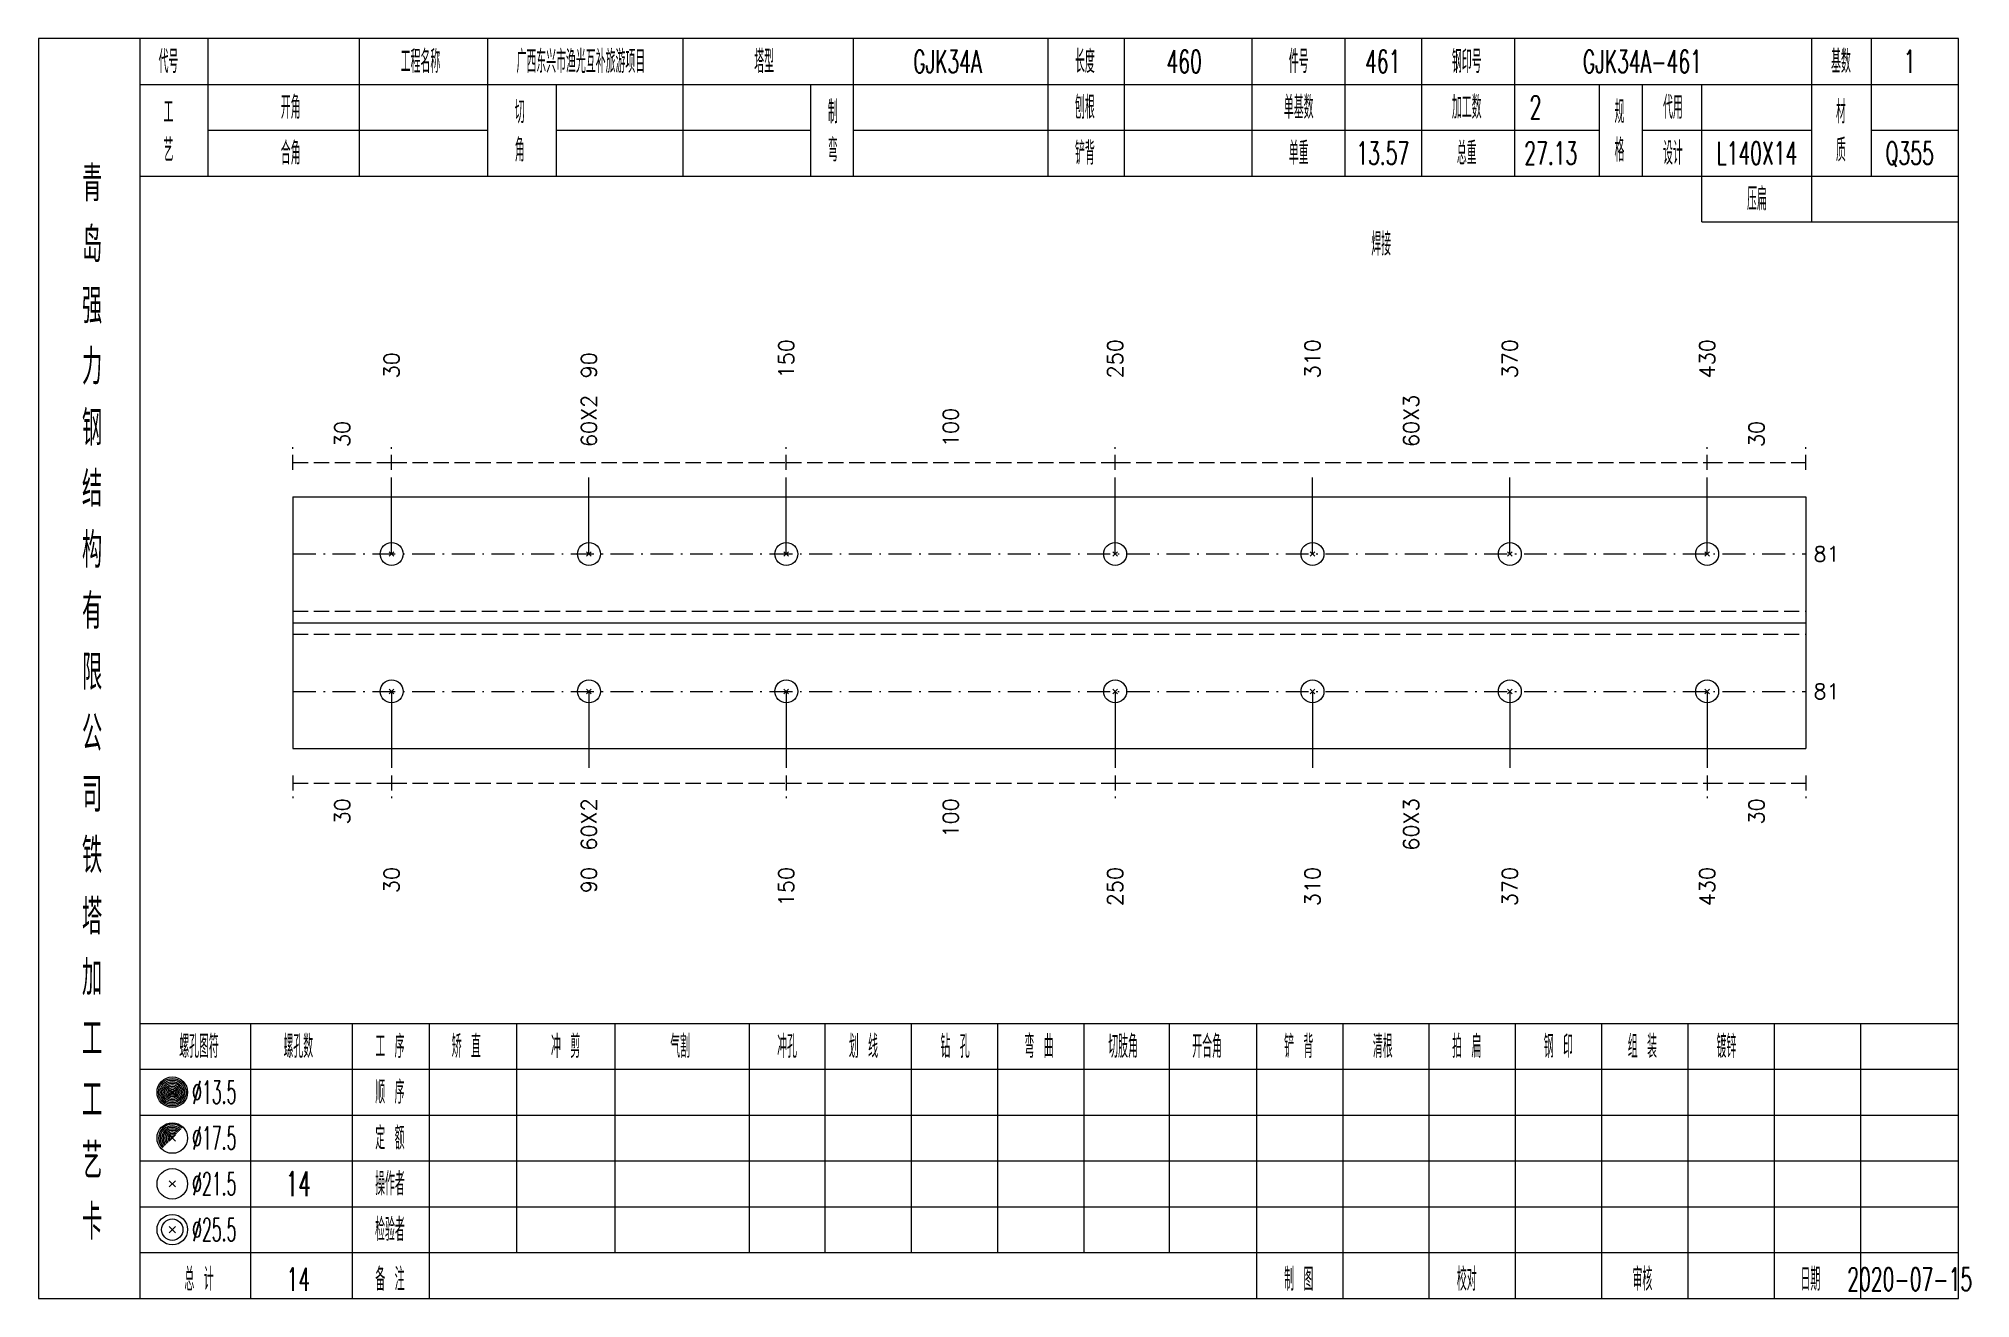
# Model space of a CAD drawing. Extents: x 0 to 2606, y -377 to 6479.
# Drawn here: x 1307 to 1559.9, y 4550 to 4715 of the extents above; entities that cross this region are included whole.
import ezdxf
from ezdxf.enums import TextEntityAlignment as Align

# ---------------------------------------------------------------- set-up
doc = ezdxf.new("R2010")
doc.units = 0
doc.header["$MEASUREMENT"] = 0
doc.linetypes.add('一点画线', pattern=[5.2, 3, -1, 0.2, -1])
doc.linetypes.add('虚线', pattern=[2.75, 2, -0.75])
doc.layers.get('0').update_dxf_attribs({"linetype": 'CONTINUOUS', "lineweight": 25})
doc.layers.add('1', color=7, linetype='CONTINUOUS', lineweight=25)
doc.layers.add('4', color=7, linetype='CONTINUOUS', lineweight=25)
doc.styles.get("Standard").update_dxf_attribs({"font": 'simplex.shx', "width": 0.7, "height": 3, "bigfont": 'gbhzfs.shx'})

msp = doc.modelspace()

# ---------------------------------------------------------------- texts
at = {"color": 7, "linetype": 'Continuous', "lineweight": 13}
for s, p in [('150', (1404.9, 4670.5)), ('250', (1447.96, 4670.5)), ('310', (1473.8, 4670.5)), ('370', (1499.64, 4670.5)), ('430', (1525.48, 4670.5)), ('30', (1353.22, 4670.5)), ('90', (1379.06, 4670.5))]:
    msp.add_text(s, height=2, rotation=90, dxfattribs=at).set_placement(p, align=Align.MIDDLE_LEFT)
at = {"color": 8, "linetype": 'Continuous', "lineweight": 9}
for s, p in [('60X2', (1379.06, 4661.5)), ('60X3', (1486.72, 4661.5)), ('30', (1346.76, 4661.5)), ('100', (1426.43, 4661.5)), ('30', (1531.94, 4661.5))]:
    msp.add_text(s, height=2, rotation=90, dxfattribs=at).set_placement(p, align=Align.MIDDLE_LEFT)
at = {"color": 7, "linetype": 'Continuous', "lineweight": 13}
for p in [(1539.4, 4647.5), (1539.4, 4629.5)]:
    msp.add_text('81', height=2, dxfattribs=at).set_placement(p, align=Align.MIDDLE_LEFT)
at = {"color": 8, "linetype": 'Continuous', "lineweight": 9}
for s, p in [('30', (1346.76, 4615.5)), ('60X2', (1379.06, 4615.5)), ('100', (1426.43, 4615.5)), ('60X3', (1486.72, 4615.5)), ('30', (1531.94, 4615.5))]:
    msp.add_text(s, height=2, rotation=90, dxfattribs=at).set_placement(p, align=Align.MIDDLE_RIGHT)
at = {"layer": '1', "color": 7, "linetype": 'Continuous', "lineweight": 13}
for s, p in [('30', (1353.22, 4606.5)), ('90', (1379.06, 4606.5)), ('150', (1404.9, 4606.5)), ('250', (1447.96, 4606.5)), ('310', (1473.8, 4606.5)), ('370', (1499.64, 4606.5)), ('430', (1525.48, 4606.5))]:
    msp.add_text(s, height=2, rotation=90, dxfattribs=at).set_placement(p, align=Align.MIDDLE_RIGHT)
at = {"layer": '4', "color": 1, "linetype": 'Continuous', "lineweight": 13}
for s, height, width, p in [('代号', 3, 0.6, (1324, 4712)), ('工程名称', 3, 0.6, (1357, 4712)), ('广西东兴市渔光互补旅游项目', 3, 0.6, (1378, 4712)), ('塔型', 3, 0.6, (1402, 4712)), ('GJK34A', 3, 0.6, (1426, 4712)), ('长度', 3, 0.6, (1444, 4712)), ('460', 3, 0.6, (1457, 4712)), ('件号', 3, 0.6, (1472, 4712)), ('461', 3, 0.6, (1483, 4712)), ('钢印号', 3, 0.6, (1494, 4712)), ('GJK34A-461', 3, 0.6, (1517, 4712)), ('基数', 3, 0.6, (1543, 4712)), ('1', 3, 0.6, (1552, 4712)), ('开角', 3, 0.6, (1340, 4706)), ('刨根', 3, 0.6, (1444, 4706)), ('单基数', 3, 0.6, (1472, 4706)), ('加工数', 3, 0.6, (1494, 4706)), ('2', 3, 0.6, (1503, 4706)), ('代用', 3, 0.6, (1521, 4706)), ('工', 3, 0.6, (1324, 4705.4)), ('切', 3, 0.6, (1370, 4705.4)), ('制', 3, 0.6, (1411, 4705.4)), ('规', 3, 0.6, (1514, 4705.4)), ('材', 3, 0.6, (1543, 4705.4)), ('艺', 3, 0.6, (1324, 4700.4)), ('合角', 3, 0.6, (1340, 4700)), ('角', 3, 0.6, (1370, 4700.4)), ('弯', 3, 0.6, (1411, 4700.4)), ('铲背', 3, 0.6, (1444, 4700)), ('单重', 3, 0.6, (1472, 4700)), ('13.57', 3, 0.6, (1483, 4700)), ('总重', 3, 0.6, (1494, 4700)), ('27.13', 3, 0.6, (1505, 4700)), ('格', 3, 0.6, (1514, 4700.4)), ('设计', 3, 0.6, (1521, 4700)), ('L140X14', 3, 0.6, (1532, 4700)), ('质', 3, 0.6, (1543, 4700.4)), ('Q355', 3, 0.6, (1552, 4700)), ('青', 4.6, 0.8, (1314, 4696)), ('压扁', 3, 0.6, (1532, 4694)), ('岛', 4.6, 0.8, (1314, 4688)), ('强', 4.6, 0.8, (1314, 4680)), ('力', 4.6, 0.8, (1314, 4672)), ('钢', 4.6, 0.8, (1314, 4664)), ('结', 4.6, 0.8, (1314, 4656)), ('构', 4.6, 0.8, (1314, 4648)), ('有', 4.6, 0.8, (1314, 4640)), ('限', 4.6, 0.8, (1314, 4632)), ('公', 4.6, 0.8, (1314, 4624)), ('司', 4.6, 0.8, (1314, 4616)), ('铁', 4.6, 0.8, (1314, 4608)), ('塔', 4.6, 0.8, (1314, 4600)), ('加', 4.6, 0.8, (1314, 4592)), ('工', 4.6, 0.8, (1314, 4584)), ('螺孔图符', 3, 0.6, (1328, 4583)), ('螺孔数', 3, 0.6, (1341, 4583)), ('工 序', 3, 0.6, (1353, 4583)), ('矫 直', 3, 0.6, (1363, 4583)), ('冲 剪', 3, 0.6, (1376, 4583)), ('气割', 3, 0.6, (1391, 4583)), ('冲孔', 3, 0.6, (1405, 4583)), ('划 线', 3, 0.6, (1415, 4583)), ('钻 孔', 3, 0.6, (1427, 4583)), ('弯 曲', 3, 0.6, (1438, 4583)), ('切肢角', 3, 0.6, (1449, 4583)), ('开合角', 3, 0.6, (1460, 4583)), ('铲 背', 3, 0.6, (1472, 4583)), ('清根', 3, 0.6, (1483, 4583)), ('拍 扁', 3, 0.6, (1494, 4583)), ('钢 印', 3, 0.6, (1506, 4583)), ('组 装', 3, 0.6, (1517, 4583)), ('镀锌', 3, 0.6, (1528, 4583)), ('%%C13.5', 3, 0.5, (1330, 4577)), ('顺 序', 3, 0.6, (1353, 4577)), ('工', 4.6, 0.8, (1314, 4576)), ('艺', 4.6, 0.8, (1314, 4568)), ('%%C17.5', 3, 0.5, (1330, 4571)), ('定 额', 3, 0.6, (1353, 4571)), ('%%C21.5', 3, 0.5, (1330, 4565)), ('14', 3.2, 0.6, (1341, 4565)), ('操作者', 3, 0.6, (1353, 4565)), ('卡', 4.6, 0.8, (1314, 4560)), ('检验者', 3, 0.6, (1353, 4559)), ('%%C25.5', 3, 0.5, (1330, 4559)), ('总 计', 3, 0.6, (1328, 4552.5)), ('14', 3, 0.6, (1341, 4552.5)), ('备 注', 3, 0.6, (1353, 4552.5)), ('制 图', 3, 0.6, (1472, 4552.5)), ('校对', 3, 0.6, (1494, 4552.5)), ('审核', 3, 0.6, (1517, 4552.5)), ('日期', 3, 0.6, (1539, 4552.5)), ('2020-07-15', 3, 0.6, (1552, 4552.5))]:
    msp.add_text(s, height=height, dxfattribs=dict(at, width=width)).set_placement(p, align=Align.MIDDLE_CENTER)
at = {"layer": '4', "color": 2, "linetype": 'Continuous', "lineweight": 13, "width": 0.6}
msp.add_text('焊接', height=3, dxfattribs=at).set_placement((1482.8, 4688.09), align=Align.MIDDLE_CENTER)

# ---------------------------------------------------------------- linework, layer by layer
at = {"color": 8, "linetype": '虚线', "lineweight": 9}
for p, q in [((1340.3, 4658.5), (1340.3, 4661.5)), ((1340.3, 4659.5), (1353.22, 4659.5)), ((1353.22, 4658.5), (1353.22, 4661.5)), ((1353.22, 4658.5), (1353.22, 4661.5)), ((1353.22, 4659.5), (1404.9, 4659.5)), ((1404.9, 4658.5), (1404.9, 4661.5)), ((1404.9, 4658.5), (1404.9, 4661.5)), ((1404.9, 4659.5), (1447.96, 4659.5)), ((1447.96, 4658.5), (1447.96, 4661.5)), ((1447.96, 4658.5), (1447.96, 4661.5)), ((1447.96, 4659.5), (1525.48, 4659.5)), ((1525.48, 4658.5), (1525.48, 4661.5)), ((1525.48, 4658.5), (1525.48, 4661.5)), ((1525.48, 4659.5), (1538.4, 4659.5)), ((1538.4, 4658.5), (1538.4, 4661.5)), ((1340.3, 4618.5), (1340.3, 4615.5)), ((1340.3, 4617.5), (1353.22, 4617.5)), ((1353.22, 4618.5), (1353.22, 4615.5)), ((1353.22, 4618.5), (1353.22, 4615.5)), ((1353.22, 4617.5), (1404.9, 4617.5)), ((1404.9, 4618.5), (1404.9, 4615.5)), ((1404.9, 4618.5), (1404.9, 4615.5)), ((1404.9, 4617.5), (1447.96, 4617.5)), ((1447.96, 4618.5), (1447.96, 4615.5)), ((1447.96, 4618.5), (1447.96, 4615.5)), ((1447.96, 4617.5), (1525.48, 4617.5)), ((1525.48, 4618.5), (1525.48, 4615.5)), ((1525.48, 4618.5), (1525.48, 4615.5)), ((1525.48, 4617.5), (1538.4, 4617.5)), ((1538.4, 4618.5), (1538.4, 4615.5))]:
    msp.add_line(p, q, dxfattribs=at)
at = {"color": 7, "linetype": 'Continuous', "lineweight": 13}
for p, q in [((1353.22, 4647.5), (1353.22, 4657.5)), ((1379.06, 4647.5), (1379.06, 4657.5)), ((1404.9, 4647.5), (1404.9, 4657.5)), ((1447.96, 4647.5), (1447.96, 4657.5)), ((1473.8, 4647.5), (1473.8, 4657.5)), ((1499.64, 4647.5), (1499.64, 4657.5)), ((1525.48, 4647.5), (1525.48, 4657.5)), ((1352.92, 4647.2), (1353.52, 4647.8)), ((1353.52, 4647.2), (1352.92, 4647.8)), ((1378.76, 4647.2), (1379.36, 4647.8)), ((1379.36, 4647.2), (1378.76, 4647.8)), ((1404.6, 4647.2), (1405.2, 4647.8)), ((1405.2, 4647.2), (1404.6, 4647.8)), ((1447.66, 4647.2), (1448.26, 4647.8)), ((1448.26, 4647.2), (1447.66, 4647.8)), ((1473.5, 4647.2), (1474.1, 4647.8)), ((1474.1, 4647.2), (1473.5, 4647.8)), ((1499.34, 4647.2), (1499.94, 4647.8)), ((1499.94, 4647.2), (1499.34, 4647.8)), ((1525.18, 4647.2), (1525.78, 4647.8)), ((1525.78, 4647.2), (1525.18, 4647.8)), ((1353.22, 4629.5), (1353.22, 4619.5)), ((1379.06, 4629.5), (1379.06, 4619.5)), ((1404.9, 4629.5), (1404.9, 4619.5)), ((1447.96, 4629.5), (1447.96, 4619.5)), ((1473.8, 4629.5), (1473.8, 4619.5)), ((1499.64, 4629.5), (1499.64, 4619.5)), ((1525.48, 4629.5), (1525.48, 4619.5))]:
    msp.add_line(p, q, dxfattribs=at)
at = {"color": 7, "linetype": 'Continuous', "lineweight": 18}
for p, q in [((1340.3, 4655), (1340.3, 4622)), ((1340.3, 4655), (1538.4, 4655)), ((1538.4, 4655), (1538.4, 4622)), ((1340.3, 4638.5), (1538.4, 4638.5))]:
    msp.add_line(p, q, dxfattribs=at)
at = {"color": 3, "linetype": '一点画线', "lineweight": 13}
for p, q in [((1340.3, 4647.5), (1538.4, 4647.5)), ((1340.3, 4629.5), (1538.4, 4629.5))]:
    msp.add_line(p, q, dxfattribs=at)
at = {"color": 1, "linetype": '虚线', "lineweight": 18}
for p, q in [((1340.3, 4640), (1538.4, 4640)), ((1340.3, 4637), (1538.4, 4637))]:
    msp.add_line(p, q, dxfattribs=at)
at = {"color": 7, "linetype": 'Continuous', "lineweight": 13}
for centre in [(1353.22, 4647.5), (1379.06, 4647.5), (1404.9, 4647.5), (1447.96, 4647.5), (1473.8, 4647.5), (1499.64, 4647.5), (1525.48, 4647.5)]:
    msp.add_circle(centre, 1.5, dxfattribs=at)
at = {"layer": '1', "color": 7, "linetype": 'Continuous', "lineweight": 13}
for p, q in [((1352.92, 4629.2), (1353.52, 4629.8)), ((1353.52, 4629.2), (1352.92, 4629.8)), ((1378.76, 4629.2), (1379.36, 4629.8)), ((1379.36, 4629.2), (1378.76, 4629.8)), ((1404.6, 4629.2), (1405.2, 4629.8)), ((1405.2, 4629.2), (1404.6, 4629.8)), ((1447.66, 4629.2), (1448.26, 4629.8)), ((1448.26, 4629.2), (1447.66, 4629.8)), ((1473.5, 4629.2), (1474.1, 4629.8)), ((1474.1, 4629.2), (1473.5, 4629.8)), ((1499.34, 4629.2), (1499.94, 4629.8)), ((1499.94, 4629.2), (1499.34, 4629.8)), ((1525.18, 4629.2), (1525.78, 4629.8)), ((1525.78, 4629.2), (1525.18, 4629.8))]:
    msp.add_line(p, q, dxfattribs=at)
at = {"layer": '1', "color": 7, "linetype": 'Continuous', "lineweight": 18}
msp.add_line((1340.3, 4622), (1538.4, 4622), dxfattribs=at)
at = {"layer": '1', "color": 7, "linetype": 'Continuous', "lineweight": 13}
for centre in [(1353.22, 4629.5), (1379.06, 4629.5), (1404.9, 4629.5), (1447.96, 4629.5), (1473.8, 4629.5), (1499.64, 4629.5), (1525.48, 4629.5)]:
    msp.add_circle(centre, 1.5, dxfattribs=at)
at = {"layer": '4', "color": 1, "linetype": 'Continuous', "lineweight": 18}
for p, q in [((1320.3, 4550), (1320.3, 4715)), ((1329.2, 4697), (1329.2, 4715)), ((1349, 4697), (1349, 4715)), ((1365.8, 4697), (1365.8, 4715)), ((1391.4, 4697), (1391.4, 4715)), ((1413.7, 4697), (1413.7, 4715)), ((1439.2, 4697), (1439.2, 4715)), ((1449.2, 4697), (1449.2, 4715)), ((1465.9, 4697), (1465.9, 4715)), ((1478.1, 4697), (1478.1, 4715)), ((1488.1, 4697), (1488.1, 4715)), ((1500.3, 4697), (1500.3, 4715)), ((1539.2, 4691), (1539.2, 4715)), ((1547, 4697), (1547, 4715)), ((1320.3, 4709), (1558.4, 4709)), ((1374.8, 4697), (1374.8, 4709)), ((1408.1, 4697), (1408.1, 4709)), ((1511.4, 4697), (1511.4, 4709)), ((1517, 4697), (1517, 4709)), ((1524.8, 4691), (1524.8, 4709)), ((1329.2, 4703), (1365.8, 4703)), ((1374.8, 4703), (1408.1, 4703)), ((1413.7, 4703), (1511.4, 4703)), ((1517, 4703), (1539.2, 4703)), ((1547, 4703), (1558.4, 4703)), ((1320.3, 4697), (1558.4, 4697)), ((1524.8, 4691), (1558.4, 4691)), ((1320.3, 4586), (1558.4, 4586)), ((1334.8, 4550), (1334.8, 4586)), ((1348.1, 4550), (1348.1, 4586)), ((1358.2, 4550), (1358.2, 4586)), ((1369.6, 4556), (1369.6, 4586)), ((1382.5, 4556), (1382.5, 4586)), ((1400.1, 4556), (1400.1, 4586)), ((1410, 4556), (1410, 4586)), ((1421.3, 4556), (1421.3, 4586)), ((1432.6, 4556), (1432.6, 4586)), ((1443.9, 4556), (1443.9, 4586)), ((1455.1, 4556), (1455.1, 4586)), ((1466.5, 4556), (1466.5, 4586)), ((1477.8, 4556), (1477.8, 4586)), ((1489.1, 4556), (1489.1, 4586)), ((1500.4, 4556), (1500.4, 4586)), ((1511.7, 4556), (1511.7, 4586)), ((1523, 4556), (1523, 4586)), ((1534.3, 4556), (1534.3, 4586)), ((1545.6, 4556), (1545.6, 4586)), ((1320.3, 4580), (1558.4, 4580)), ((1320.3, 4574), (1558.4, 4574)), ((1320.3, 4568), (1558.4, 4568)), ((1320.3, 4562), (1558.4, 4562)), ((1320.3, 4556), (1558.4, 4556)), ((1466.5, 4550), (1466.5, 4556)), ((1477.8, 4550), (1477.8, 4556)), ((1489.1, 4550), (1489.1, 4556)), ((1500.4, 4550), (1500.4, 4556)), ((1511.7, 4550), (1511.7, 4556)), ((1523, 4550), (1523, 4556)), ((1534.3, 4550), (1534.3, 4556)), ((1545.6, 4550), (1545.6, 4556))]:
    msp.add_line(p, q, dxfattribs=at)
at = {"layer": '4', "color": 7, "linetype": 'Continuous', "lineweight": 13}
for p, q in [((1324.3, 4576.8), (1324.7, 4577.2)), ((1324.7, 4576.8), (1324.3, 4577.2)), ((1324.1, 4564.6), (1324.9, 4565.4)), ((1324.9, 4564.6), (1324.1, 4565.4)), ((1324.1, 4558.6), (1324.9, 4559.4)), ((1324.9, 4558.6), (1324.1, 4559.4))]:
    msp.add_line(p, q, dxfattribs=at)
at = {"layer": '4', "color": 7, "linetype": 'Continuous', "lineweight": 0}
for p, q in [((1324.1, 4570.6), (1324.9, 4571.4)), ((1324.1, 4571.4), (1324.9, 4570.6))]:
    msp.add_line(p, q, dxfattribs=at)
at = {"layer": '4', "color": 1, "linetype": 'Continuous', "lineweight": 18}
msp.add_lwpolyline([(1307, 4715), (1307, 4550), (1558.4, 4550), (1558.4, 4715)], close=True, dxfattribs=at)
at = {"layer": '4', "color": 7, "linetype": 'Continuous', "lineweight": 13}
for centre, radius in [((1324.5, 4577), 2), ((1324.5, 4577), 1.8), ((1324.5, 4577), 1.6), ((1324.5, 4577), 1.4), ((1324.5, 4577), 1.2), ((1324.5, 4577), 1), ((1324.5, 4577), 0.8), ((1324.5, 4577), 0.6), ((1324.5, 4577), 0.4), ((1324.5, 4577), 0.2), ((1324.5, 4571), 2), ((1324.5, 4565), 2), ((1324.5, 4559), 2), ((1324.5, 4559), 1.4)]:
    msp.add_circle(centre, radius, dxfattribs=at)
for radius in [1.8, 1.6, 1.4, 1.2, 1, 0.8, 0.6, 0.4, 0.2]:
    msp.add_arc((1324.5, 4571), radius, 45, 225, dxfattribs=at)

msp.set_redraw_order([(e.dxf.handle, doc.entitydb.next_handle()) for e in msp.query("TEXT MTEXT ATTDEF DIMENSION ARC_DIMENSION")])  # texts and dimensions are drawn at this point

doc.saveas('drawing.dxf')
